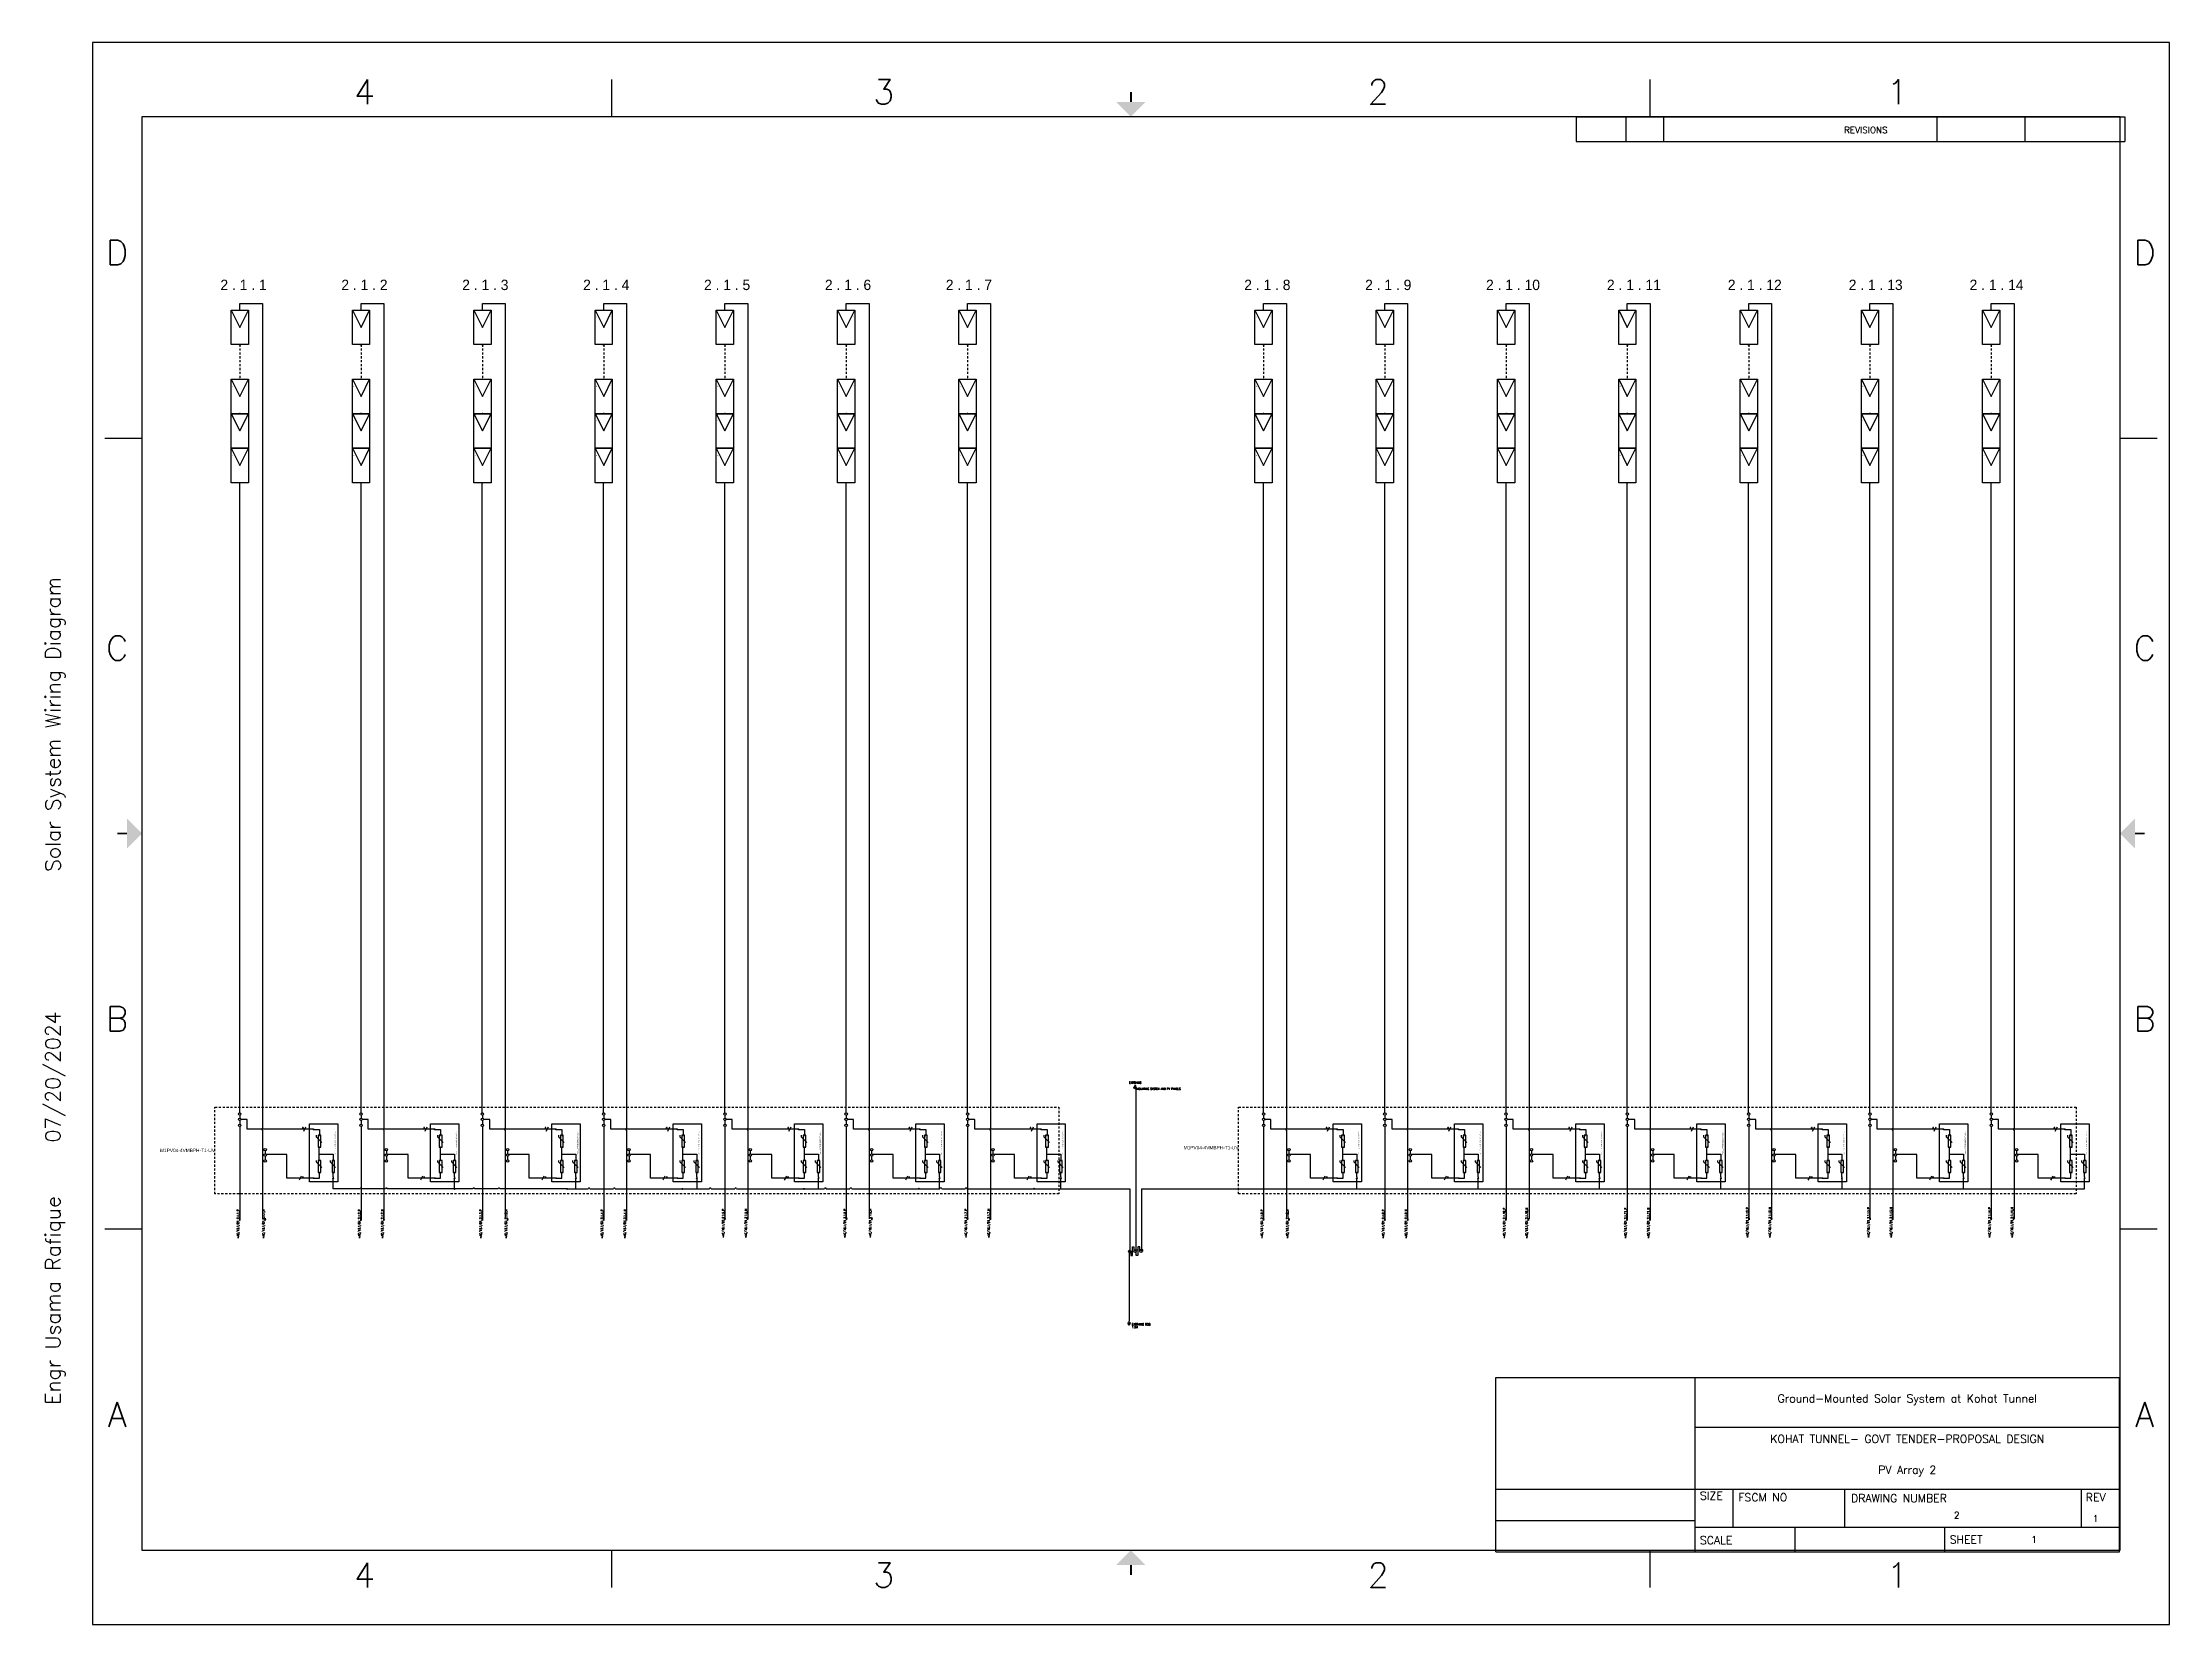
# Model space of a CAD drawing. Header units: inches. Extents: x 4 to 127, y -3 to 89.
import ezdxf
from ezdxf.enums import TextEntityAlignment as Align

# ---------------------------------------------------------------- set-up
doc = ezdxf.new("R2010")
doc.units = ezdxf.units.IN
doc.header["$MEASUREMENT"] = 0
doc.linetypes.add('HIDDEN2', pattern=[0.1875, 0.125, -0.0625])
for name, color, linetype in [('DESC', 1, 'Continuous'), ('GRN_10AWG', 3, 'Continuous'), ('GRN_5AWG', 3, 'Continuous'), ('GRY_20AWG', 9, 'Continuous'), ('LOCBOX', 92, 'HIDDEN2'), ('MISC', 2, 'Continuous'), ('RED_12AWG', 1, 'Continuous'), ('SYMS', 7, 'Continuous'), ('TAGS', 51, 'Continuous'), ('TB_LABELS', 1, 'Continuous'), ('Title Block', 7, 'Continuous'), ('Viewport', 7, 'Continuous'), ('WHT_12AWG', 7, 'Continuous'), ('WIREREF', 61, 'Continuous')]:
    doc.layers.add(name, color=color, linetype=linetype)
doc.styles.add('Roman', font='romans')
doc.styles.add('WD', font='romans.shx')
doc.styles.add('WD_IEC', font='isocp2.shx', dxfattribs={"width": 0.9, "height": 4})

# ---------------------------------------------------------------- blocks, each defined once
blk = doc.blocks.new('ANSI_border_C')
for p, q in [((20.5, 0.75), (20.5, 2.5)), ((14.25, 0.75), (20.5, 0.75))]:
    blk.add_line(p, q)
at = {"layer": 'Title Block'}
for p, q in [((0, 16), (0, 0)), ((21, 16), (0, 16)), ((21, 0), (21, 16)), ((5.25, 15.25), (5.25, 15.625)), ((15.75, 15.25), (15.75, 15.625)), ((0.5, 15.25), (0.5, 0.75)), ((20.5, 15.25), (0.5, 15.25)), ((15, 15.25), (15, 15)), ((20.5, 0.75), (20.5, 15.25)), ((15, 15), (20.5, 15)), ((0.125, 12), (0.5, 12)), ((20.5, 12), (20.875, 12)), ((0.125, 4), (0.5, 4)), ((20.5, 4), (20.875, 4)), ((0.5, 0.75), (20.5, 0.75)), ((5.25, 0.375), (5.25, 0.75)), ((15.75, 0.375), (15.75, 0.75)), ((0, 0), (21, 0))]:
    blk.add_line(p, q, dxfattribs=at)
at = {"layer": 'Title Block', "const_width": 0.02}
for points in [[(10.5, 15.5), (10.5, 15.4)], [(0.25, 8), (0.35, 8)], [(20.75, 8), (20.65, 8)], [(10.5, 0.5), (10.5, 0.6)]]:
    blk.add_lwpolyline(points, dxfattribs=at)
at = {"layer": 'Title Block'}
for points in [[(10.35, 15.4), (10.65, 15.4), (10.5, 15.25)], [(0.35, 7.85), (0.35, 8.15), (0.5, 8)], [(20.65, 7.85), (20.65, 8.15), (20.5, 8)], [(10.35, 0.6), (10.65, 0.6), (10.5, 0.75)]]:
    blk.add_solid(points, dxfattribs=at)
at = {"layer": 'Title Block', "style": 'Roman'}
for s, p in [('4', (2.75, 15.5)), ('3', (8, 15.5)), ('2', (13, 15.5)), ('1', (18.25, 15.5)), ('D', (0.25, 13.875)), ('D', (20.75, 13.875)), ('C', (0.25, 9.875)), ('C', (20.75, 9.875)), ('B', (0.25, 6.125)), ('B', (20.75, 6.125)), ('A', (0.25, 2.125)), ('A', (20.75, 2.125)), ('4', (2.75, 0.5)), ('3', (8, 0.5)), ('2', (13, 0.5)), ('1', (18.25, 0.5))]:
    blk.add_text(s, height=0.25, dxfattribs=at).set_placement(p, align=Align.MIDDLE_CENTER)
blk.add_text('REVISIONS', height=0.065, dxfattribs=at).set_placement((17.71, 15.083))
blk = doc.blocks.new('JIC_border_C')
at = {"xscale": 5.726708801404052, "yscale": 5.726708801404052, "zscale": 5.726708801404052}
blk.add_blockref('ANSI_border_C', (6.5, -3), dxfattribs=at)
blk = doc.blocks.new('JIC_REVblock_C')
blk.add_line((0, 0), (0, -0.25))
at = {"layer": 'Title Block'}
for p, q in [((-5.5, 0), (-5.5, -0.25)), ((-5.5, 0), (0, 0)), ((-5, -0.25), (-5, 0)), ((-4.62, -0.25), (-4.62, 0)), ((-1.88, -0.25), (-1.88, 0)), ((-1, -0.25), (-1, 0)), ((-5.5, -0.25), (0, -0.25))]:
    blk.add_line(p, q, dxfattribs=at)
at = {"style": 'WD'}
for tag, p in [('ZONE', (-5.391, -0.16)), ('REV', (-4.92, -0.16)), ('DESCRIPTION', (-3.618, -0.16)), ('DATE', (-1.552, -0.16)), ('APPROVED', (-0.759, -0.16))]:
    blk.add_attdef(tag, p, '', height=0.065, dxfattribs=at)
at = {"style": 'WD', "flags": 1}
blk.add_attdef('WD_TB', (-4.505, -0.154), '', height=0.03, dxfattribs=at)
blk = doc.blocks.new('HA1S4')
for points in [[(0, 0), (-0.03, 0), (0, -0.09), (0.03, 0), (0, 0)], [(0.02, -0.01), (-0.02, -0.01), (0, -0.06), (0.02, -0.01)]]:
    blk.add_lwpolyline(points)
at = {"style": 'WD', "flags": 1}
for tag, p in [('X2TERM01', (0, 0)), ('SIGCODE', (0.03, -0.08))]:
    blk.add_attdef(tag, p, '', height=0.01, dxfattribs=at)
at = {"style": 'WD', "width": 0.7}
for tag, p in [('DESC1', (0.09, 0.11)), ('XREF', (0.09, -0.06))]:
    blk.add_attdef(tag, p, '', height=0.125, dxfattribs=at)
at = {"style": 'WD', "width": 0.8, "flags": 8}
blk.add_attdef('WIRENO', text='', height=0.125, dxfattribs=at).set_placement((0, -0.26), align=Align.CENTER)
blk = doc.blocks.new('WDDOT')
for radius in [0.03, 0.0187, 0.00929]:
    blk.add_circle((0, 0), radius)
blk = doc.blocks.new('VT0_02')
blk.add_circle((0, 0), 0.0699)
at = {"style": 'WD', "flags": 1}
for tag, p in [('X4TERM01', (-0.07, 0)), ('X2TERM01', (0, 0.07)), ('X1TERM01', (0.07, 0)), ('X8TERM01', (0, -0.07))]:
    blk.add_attdef(tag, p, '', height=0.01, dxfattribs=at)
blk = doc.blocks.new('HA1S2')
for points in [[(0, 0), (-0.03, 0), (0, 0.09), (0.03, 0), (0, 0)], [(-0.02, 0.01), (0.02, 0.01), (0, 0.06), (-0.02, 0.01)]]:
    blk.add_lwpolyline(points)
at = {"style": 'WD', "width": 0.8, "flags": 8}
blk.add_attdef('WIRENO', text='', height=0.125, dxfattribs=at).set_placement((0, 0.15), align=Align.CENTER)
at = {"style": 'WD', "flags": 1}
for tag, p in [('X8TERM01', (0, 0)), ('SIGCODE', (0.03, 0.07))]:
    blk.add_attdef(tag, p, '', height=0.01, dxfattribs=at)
at = {"style": 'WD', "width": 0.7}
for tag, p in [('XREF', (0.08, -0.04)), ('DESC1', (0.08, -0.21))]:
    blk.add_attdef(tag, p, '', height=0.125, dxfattribs=at)
blk = doc.blocks.new('VGND2')
for p, q in [((0, -0.125), (0, 0)), ((0.09375, -0.125), (-0.09375, -0.125)), ((-0.0625, -0.171875), (0.0625, -0.171875)), ((-0.03125, -0.21875), (0.03125, -0.21875))]:
    blk.add_line(p, q)
at = {"style": 'WD', "flags": 1}
for tag in ['ASSYCODE', 'X2TERM01', 'CAT', 'FAMILY', 'MFG']:
    blk.add_attdef(tag, (0, 0), '', height=0.01, dxfattribs=at)
at = {"style": 'WD', "width": 0.8}
for tag, p in [('INST', (0.15625, 0.125)), ('LOC', (0.15625, -0.03125)), ('TAG1', (0.15625, -0.1875)), ('DESC1', (0.15625, -0.34375)), ('DESC2', (0.15625, -0.5))]:
    blk.add_attdef(tag, text='', height=0.125, dxfattribs=at).set_placement(p, align=Align.MIDDLE_LEFT)
blk = doc.blocks.new('HT0_01')
for p, q in [((-0.0625, 0.0625), (0.0625, 0.0625)), ((-0.0625, -0.0625), (-0.0625, 0.0625)), ((0.0625, 0.0625), (0.0625, -0.0625)), ((0.0625, -0.0625), (-0.0625, -0.0625))]:
    blk.add_line(p, q)
at = {"style": 'WD', "flags": 1}
for tag, p in [('X4TERM01', (-0.0625, 0)), ('X2TERM01', (0, 0.0625)), ('X1TERM01', (0.0625, 0)), ('X8TERM01', (0, -0.0625))]:
    blk.add_attdef(tag, p, '', height=0.01, dxfattribs=at)
blk = doc.blocks.new('PVM')
at = {"color": 5}
for p, q in [((2, 1), (1, 0.5)), ((1, 0.5), (2, 0))]:
    blk.add_line(p, q, dxfattribs=at)
blk.add_lwpolyline([(0, 1), (2, 1), (2, 0), (0, 0)], close=True, dxfattribs=at)
at = {"layer": 'SYMS', "color": 5, "xscale": 0.3699338068975089, "yscale": 0.3699338068975089, "zscale": 0.3699338068975089}
for p in [(0, 0.5), (2, 0.5)]:
    blk.add_blockref('HT0_01', p, dxfattribs=at)
at = {"color": 5, "char_height": 0.065, "attachment_point": 1}
for s, insert, rotation in [('+', (1.62, 0.88), 180), ('-', (1.57, 0.07), 90)]:
    blk.add_mtext_dynamic_manual_height_columns(s, width=0.0989, gutter_width=0.325, heights=[0], dxfattribs=dict(at, insert=insert, rotation=rotation))
blk = doc.blocks.new('HT0_02')
blk.add_circle((0, 0), 0.0699)
at = {"style": 'WD', "flags": 1}
for tag, p in [('X4TERM01', (-0.07, 0)), ('X2TERM01', (0, 0.07)), ('X1TERM01', (0.07, 0)), ('X8TERM01', (0, -0.07))]:
    blk.add_attdef(tag, p, '', height=0.01, dxfattribs=at)
blk = doc.blocks.new('HGND4')
for p, q in [((0, 0), (10, 0)), ((10, -4), (10, 4)), ((11, -2), (11, 2)), ((12, -1), (12, 1))]:
    blk.add_line(p, q)
blk.add_circle((10, 0), 5)
at = {"style": 'WD_IEC'}
for tag, p in [('TAG1', (2, 5)), ('INST', (2, 12)), ('LOC', (2, 8))]:
    blk.add_attdef(tag, text='', height=2.5, dxfattribs=at).set_placement(p, align=Align.RIGHT)
at = {"style": 'WD_IEC', "flags": 1}
blk.add_attdef('X4TERM01', (0, 0), '', height=0.32, dxfattribs=at)
blk = doc.blocks.new('VT0_05')
blk.add_lwpolyline([(0.1, -0.1), (0, 0.1), (-0.1, -0.1)], close=True)
at = {"style": 'WD', "flags": 1}
for tag, p in [('X2TERM01', (0, 0.1)), ('X1TERM01', (0, 0)), ('X4TERM01', (0, 0)), ('X8TERM01', (0, -0.1))]:
    blk.add_attdef(tag, p, '', height=0.01, dxfattribs=at)
blk = doc.blocks.new('Lightening Surge Arrestor')
at = {"color": 5}
for p, q in [((0.5, 2.92), (0.5, 2.83)), ((0.5, 2.83), (0.83, 2.5)), ((0.5, 1.46), (0.5, 1.37)), ((0.5, 1.37), (0.83, 1.04)), ((1.31, 1.46), (1.31, 1.37)), ((1.31, 1.37), (1.63, 1.04))]:
    blk.add_line(p, q, dxfattribs=at)
for points in [[(0.11, 3.57), (1.75, 3.57), (1.75, 0.22), (0.11, 0.22)], [(0.77, 2.92), (0.61, 2.92), (0.61, 2.23), (0.77, 2.23)], [(0.77, 1.46), (0.61, 1.46), (0.61, 0.76), (0.77, 0.76)], [(1.57, 1.46), (1.42, 1.46), (1.42, 0.76), (1.57, 0.76)]]:
    blk.add_lwpolyline(points, close=True, dxfattribs=at)
at = {"layer": 'GRY_20AWG'}
blk.add_line((1.49, 0.5), (1.49, 0.47), dxfattribs=at)
at = {"layer": 'RED_12AWG'}
for p, q in [((0.38, 3.25), (0.69, 3.25)), ((0.69, 2.92), (0.68, 2.92)), ((0.69, 3.25), (0.69, 2.93)), ((0.68, 1.46), (0.68, 2.23)), ((0.68, 1.83), (1.49, 1.83)), ((0.69, 1.46), (0.68, 1.46)), ((1.49, 1.83), (1.49, 1.47)), ((0.38, 0.43), (0.69, 0.43)), ((0.69, 0.43), (0.69, 0.77)), ((1.49, 0.5), (1.49, 0.76))]:
    blk.add_line(p, q, dxfattribs=at)
at = {"layer": 'SYMS'}
for name, p, xscale, yscale, zscale in [('HT0_02', (0.36, 3.25), 0.3314421991292846, 0.3314421991292846, 0.3314421991292846), ('VT0_05', (0.69, 2.92), 0.1052161047490845, 0.1052161047490845, 0.1052161047490845), ('VT0_05', (0.69, 1.46), 0.1052161047490845, 0.1052161047490845, 0.1052161047490845), ('HT0_02', (0.69, 1.46), 0.01504368401050088, 0.01504368401050088, 0.01504368401050088), ('VT0_05', (1.49, 1.46), 0.1052161047490845, 0.1052161047490845, 0.1052161047490845), ('HT0_02', (0.36, 0.43), 0.3314421991292846, 0.3314421991292846, 0.3314421991292846)]:
    blk.add_blockref(name, p, dxfattribs=dict(at, xscale=xscale, yscale=yscale, zscale=zscale))
at = {"layer": 'SYMS', "xscale": -0.1052161047490845, "yscale": 0.1052161047490845, "zscale": 0.1052161047490845, "rotation": 180}
for p in [(0.69, 2.23), (0.69, 0.77), (1.49, 0.77)]:
    blk.add_blockref('VT0_05', p, dxfattribs=at)
at = {"layer": 'SYMS'}
ref = blk.add_blockref('HGND4', (1.49, 0.47), dxfattribs=dict(at, xscale=0.005, yscale=0.005, zscale=0.005, rotation=270))
ref.add_attrib('TAG1', 'PE', dxfattribs={"layer": 'TAGS', "height": 0.0125, "rotation": 270, "style": 'WD_IEC'}).set_placement((1.51, 0.46), align=Align.RIGHT)
at = {"color": 5, "insert": (1.57, 1.8), "char_height": 0.065, "attachment_point": 1, "rotation": 90}
blk.add_mtext_dynamic_manual_height_columns('VAL-1.15-T1/T2-1000DC-PV/2+V', width=1.8749, gutter_width=0.325, heights=[0], dxfattribs=at)
for tag, p in [('+', (0.45, 3.31)), ('-', (0.46, 0.49))]:
    blk.add_attdef(tag, p, '', height=0.065)
at = {"color": 5}
blk.add_attdef('VAL-1.15-T1/T2-1000DC-PV/2+V', (1.65, 1.8), '', height=0.065, rotation=90, dxfattribs=at)
blk = doc.blocks.new('HW01')
for p, q in [((0.06, 0.12), (-0.06, -0.12)), ((0.03, 0), (-0.03, 0))]:
    blk.add_line(p, q)
at = {"style": 'WD', "width": 0.8}
blk.add_attdef('TAG1', text='', height=0.125, dxfattribs=at).set_placement((-0.03, 0.03), align=Align.RIGHT)
at = {"style": 'WD', "width": 0.7, "flags": 1}
for tag, p in [('INST', (0, 0.36)), ('LOC', (0, 0.19)), ('DESC1', (0, -0.46)), ('DESC2', (0, -0.61)), ('XREF', (0, -0.3))]:
    blk.add_attdef(tag, text='', height=0.125, dxfattribs=at).set_placement(p, align=Align.CENTER)
at = {"style": 'WD', "flags": 1}
for tag, p in [('X4TERM01', (-0.03, 0)), ('X1TERM01', (0.03, 0))]:
    blk.add_attdef(tag, p, '', height=0.0125, dxfattribs=at)
at = {"linetype": 'Continuous', "style": 'WD', "flags": 9}
blk.add_attdef('ASSYCODE', text='', height=0.01, dxfattribs=at).set_placement((0.03, 0.04), align=Align.CENTER)
at = {"style": 'WD'}
for tag, p in [('X2LINK', (0, 0.12)), ('X8LINK', (0, -0.12))]:
    blk.add_attdef(tag, p, '', height=0.01, dxfattribs=at)
at = {"style": 'WD', "flags": 9}
blk.add_attdef('FAMILY', text='', height=0.01, dxfattribs=at).set_placement((0.02, 0.12), align=Align.CENTER)
at = {"style": 'WD', "width": 0.8}
blk.add_attdef('RATING1', (0.09, 0.03), '', height=0.125, dxfattribs=at)
at = {"style": 'WD', "width": 0.8, "flags": 1}
blk.add_attdef('MFG', text='', height=0.0938, dxfattribs=at).set_placement((-0.12, -0.03), align=Align.TOP_RIGHT)
blk.add_attdef('CAT', text='', height=0.0938, dxfattribs=at).set_placement((0.03, -0.03), align=Align.TOP_LEFT)
blk = doc.blocks.new('JIC_tblock_desc_C')
for p, q in [((0, 0), (0, 1.75)), ((-6.25, 0), (0, 0))]:
    blk.add_line(p, q)
at = {"layer": 'Title Block'}
for p, q in [((-6.25, 0), (-6.25, 1.75)), ((-6.25, 1.75), (0, 1.75)), ((-4.25, 0), (-4.25, 1.75)), ((-4.25, 1.25), (0, 1.25)), ((-6.25, 0.63), (0, 0.63)), ((-3.87, 0.25), (-3.87, 0.63)), ((-2.75, 0.25), (-2.75, 0.63)), ((-0.38, 0.25), (-0.38, 0.63)), ((-6.25, 0.315), (-4.25, 0.315)), ((-4.25, 0.25), (0, 0.25)), ((-3.25, 0), (-3.25, 0.25)), ((-1.75, 0), (-1.75, 0.25))]:
    blk.add_line(p, q, dxfattribs=at)
at = {"color": 0, "style": 'Roman', "flags": 8}
for tag, p in [('FNAME', (-20.636, 6.819)), ('REVDATE', (-20.636, 4.106)), ('USER', (-20.636, 1.477))]:
    blk.add_attdef(tag, p, '', height=0.15, rotation=90, dxfattribs=at)
at = {"style": 'WD'}
for tag, p in [('PROJDESC', (-2.125, 1.5)), ('TITLE1', (-2.125, 1.095)), ('TITLE2', (-2.125, 0.785))]:
    blk.add_attdef(tag, text='', height=0.08, dxfattribs=at).set_placement(p, align=Align.CENTER)
at = {"style": 'WD', "flags": 1}
blk.add_attdef('WD_TB', (-5.57, 0.177), '', height=0.086, dxfattribs=at)
at = {"style": 'WD'}
for tag, p in [('SIZE', (-4.162, 0.32)), ('FSCM_NO', (-3.4, 0.337)), ('DWG_NO', (-1.659, 0.337)), ('REV', (-0.265, 0.303)), ('SCALE', (-3.634, 0.069)), ('SHEET', (-0.883, 0.092))]:
    blk.add_attdef(tag, p, '', height=0.065, dxfattribs=at)
at = {"layer": 'TB_LABELS', "style": 'WD'}
for s, p in [('SIZE', (-4.204, 0.604)), ('FSCM NO', (-3.819, 0.588)), ('DRAWING NUMBER', (-2.689, 0.579)), ('REV', (-0.336, 0.588)), ('SCALE', (-4.204, 0.158)), ('SHEET', (-1.701, 0.164))]:
    blk.add_text(s, height=0.08, dxfattribs=at).set_placement(p, align=Align.TOP_LEFT)

msp = doc.modelspace()

# ---------------------------------------------------------------- linework, layer by layer
at = {"color": 1, "linetype": 'HIDDEN2'}
for p, q in [((15.03, 71.13), (15.03, 69.13)), ((22.05, 71.13), (22.05, 69.13)), ((29.08, 71.13), (29.08, 69.13)), ((36.1, 71.13), (36.1, 69.13)), ((43.12, 71.13), (43.12, 69.13)), ((50.14, 71.13), (50.14, 69.13)), ((57.17, 71.13), (57.17, 69.13)), ((74.31, 71.13), (74.31, 69.13)), ((81.33, 71.13), (81.33, 69.13)), ((88.35, 71.13), (88.35, 69.13)), ((95.37, 71.13), (95.37, 69.13)), ((102.4, 71.13), (102.4, 69.13)), ((109.42, 71.13), (109.42, 69.13)), ((116.44, 71.13), (116.44, 69.13))]:
    msp.add_line(p, q, dxfattribs=at)
at = {"layer": 'GRN_10AWG', "color": 3}
for p, q in [((66.93, 18.69), (66.93, 28.1)), ((61.02, 22.24), (66.56, 22.24)), ((66.56, 22.24), (66.56, 18.62)), ((67.25, 22.23), (67.25, 18.69)), ((67.25, 22.23), (121.85, 22.23)), ((66.52, 18.62), (66.52, 14.57)), ((66.56, 18.55), (66.52, 18.55)), ((66.63, 18.62), (66.63, 18.37)), ((66.71, 18.37), (66.71, 18.87)), ((66.71, 18.87), (66.79, 18.87)), ((66.79, 18.87), (66.79, 18.62)), ((66.86, 18.69), (66.93, 18.69)), ((66.93, 18.37), (66.93, 18.62)), ((67.14, 18.87), (67.03, 18.87)), ((67.03, 18.87), (67.03, 18.37)), ((67.21, 18.69), (67.11, 18.69)), ((67.14, 18.62), (67.14, 18.87)), ((67.31, 18.69), (67.21, 18.69)), ((67.31, 18.62), (67.31, 18.69)), ((66.63, 18.37), (66.71, 18.37)), ((67.03, 18.37), (66.93, 18.37))]:
    msp.add_line(p, q, dxfattribs=at)
at = {"layer": 'GRN_5AWG', "color": 3}
for p, q in [((79.71, 22.23), (79.71, 22.83)), ((86.74, 22.23), (86.74, 22.83)), ((93.76, 22.23), (93.76, 22.83)), ((100.78, 22.23), (100.78, 22.83)), ((107.81, 22.23), (107.81, 22.83)), ((114.83, 22.23), (114.83, 22.83))]:
    msp.add_line(p, q, dxfattribs=at)
at = {"layer": 'GRY_20AWG', "color": 1}
for p, q in [((15.03, 73.15), (15.03, 73.52)), ((15.03, 73.52), (16.35, 73.52)), ((22.05, 73.15), (22.05, 73.52)), ((22.05, 73.52), (23.38, 73.52)), ((29.08, 73.15), (29.08, 73.52)), ((29.08, 73.52), (30.4, 73.52)), ((36.1, 73.15), (36.1, 73.52)), ((36.1, 73.52), (37.42, 73.52)), ((43.12, 73.15), (43.12, 73.52)), ((43.12, 73.52), (44.45, 73.52)), ((50.14, 73.15), (50.14, 73.52)), ((50.14, 73.52), (51.47, 73.52)), ((57.17, 73.15), (57.17, 73.52)), ((57.17, 73.52), (58.49, 73.52)), ((74.31, 73.15), (74.31, 73.52)), ((74.31, 73.52), (75.63, 73.52)), ((81.33, 73.15), (81.33, 73.52)), ((81.33, 73.52), (82.65, 73.52)), ((88.35, 73.15), (88.35, 73.52)), ((88.35, 73.52), (89.68, 73.52)), ((95.37, 73.15), (95.37, 73.52)), ((95.37, 73.52), (96.7, 73.52)), ((102.4, 73.15), (102.4, 73.52)), ((102.4, 73.52), (103.72, 73.52)), ((109.42, 73.15), (109.42, 73.52)), ((109.42, 73.52), (110.74, 73.52)), ((116.44, 73.15), (116.44, 73.52)), ((116.44, 73.52), (117.77, 73.52)), ((15.01, 63.11), (15.01, 26.63)), ((22.03, 63.11), (22.03, 26.63)), ((29.05, 63.11), (29.05, 26.63)), ((36.07, 63.11), (36.07, 26.63)), ((43.1, 63.11), (43.1, 26.63)), ((50.12, 63.11), (50.12, 26.63)), ((57.14, 63.11), (57.14, 26.63)), ((74.28, 63.11), (74.28, 26.63)), ((81.31, 63.11), (81.31, 26.63)), ((88.33, 63.11), (88.33, 26.63)), ((95.35, 63.11), (95.35, 26.63)), ((102.37, 63.11), (102.37, 26.63)), ((109.4, 63.11), (109.4, 26.63)), ((116.42, 63.11), (116.42, 26.63)), ((66.88, 28.08), (66.88, 28.17)), ((66.91, 28.08), (66.88, 28.08)), ((15.03, 26.49), (15.03, 26.32)), ((15.03, 26.18), (15.03, 25.98)), ((15.45, 26.24), (15.1, 26.24)), ((15.45, 25.68), (15.45, 26.24)), ((22.05, 26.49), (22.05, 26.32)), ((22.05, 26.18), (22.05, 25.98)), ((22.47, 26.24), (22.12, 26.24)), ((22.47, 25.68), (22.47, 26.24)), ((29.08, 26.49), (29.08, 26.32)), ((29.08, 26.18), (29.08, 25.98)), ((29.5, 26.24), (29.15, 26.24)), ((29.5, 25.68), (29.5, 26.24)), ((36.1, 26.49), (36.1, 26.32)), ((36.1, 26.18), (36.1, 25.98)), ((36.52, 26.24), (36.17, 26.24)), ((36.52, 25.68), (36.52, 26.24)), ((43.12, 26.49), (43.12, 26.32)), ((43.12, 26.18), (43.12, 25.98)), ((43.54, 26.24), (43.19, 26.24)), ((43.54, 25.68), (43.54, 26.24)), ((50.14, 26.49), (50.14, 26.32)), ((50.14, 26.18), (50.14, 25.98)), ((50.56, 26.24), (50.21, 26.24)), ((50.56, 25.68), (50.56, 26.24)), ((57.17, 26.49), (57.17, 26.32)), ((57.17, 26.18), (57.17, 25.98)), ((57.59, 26.24), (57.24, 26.24)), ((57.59, 25.68), (57.59, 26.24)), ((74.31, 26.49), (74.31, 26.32)), ((74.31, 26.18), (74.31, 25.98)), ((74.73, 26.24), (74.38, 26.24)), ((74.73, 25.68), (74.73, 26.24)), ((81.33, 26.49), (81.33, 26.32)), ((81.33, 26.18), (81.33, 25.98)), ((81.75, 26.24), (81.4, 26.24)), ((81.75, 25.68), (81.75, 26.24)), ((88.35, 26.49), (88.35, 26.32)), ((88.35, 26.18), (88.35, 25.98)), ((88.77, 26.24), (88.42, 26.24)), ((88.77, 25.68), (88.77, 26.24)), ((95.37, 26.49), (95.37, 26.32)), ((95.37, 26.18), (95.37, 25.98)), ((95.8, 26.24), (95.44, 26.24)), ((95.8, 25.68), (95.8, 26.24)), ((102.4, 26.49), (102.4, 26.32)), ((102.4, 26.18), (102.4, 25.98)), ((102.82, 26.24), (102.47, 26.24)), ((102.82, 25.68), (102.82, 26.24)), ((109.42, 26.49), (109.42, 26.32)), ((109.42, 26.18), (109.42, 25.98)), ((109.84, 26.24), (109.49, 26.24)), ((109.84, 25.68), (109.84, 26.24)), ((116.44, 26.49), (116.44, 26.32)), ((116.44, 26.18), (116.44, 25.98)), ((116.86, 26.24), (116.51, 26.24)), ((116.86, 25.68), (116.86, 26.24)), ((15.03, 25.84), (15.03, 20.49)), ((18.75, 25.68), (15.45, 25.68)), ((19.3, 25.68), (18.81, 25.68)), ((22.05, 25.84), (22.05, 20.49)), ((25.77, 25.68), (22.47, 25.68)), ((26.33, 25.68), (25.83, 25.68)), ((29.08, 25.84), (29.08, 20.49)), ((32.79, 25.68), (29.5, 25.68)), ((33.35, 25.68), (32.85, 25.68)), ((36.1, 25.84), (36.1, 20.49)), ((39.81, 25.68), (36.52, 25.68)), ((40.37, 25.68), (39.88, 25.68)), ((43.12, 25.84), (43.12, 20.49)), ((46.84, 25.68), (43.54, 25.68)), ((47.4, 25.68), (46.9, 25.68)), ((50.14, 25.84), (50.14, 20.49)), ((53.86, 25.68), (50.56, 25.68)), ((54.42, 25.68), (53.92, 25.68)), ((57.17, 25.84), (57.17, 20.49)), ((60.88, 25.68), (57.59, 25.68)), ((61.44, 25.68), (60.94, 25.68)), ((74.31, 25.84), (74.31, 20.49)), ((78.02, 25.68), (74.73, 25.68)), ((78.58, 25.68), (78.08, 25.68)), ((81.33, 25.84), (81.33, 20.49)), ((85.05, 25.68), (81.75, 25.68)), ((85.6, 25.68), (85.11, 25.68)), ((88.35, 25.84), (88.35, 20.49)), ((92.07, 25.68), (88.77, 25.68)), ((92.63, 25.68), (92.13, 25.68)), ((95.37, 25.84), (95.37, 20.49)), ((99.09, 25.68), (95.8, 25.68)), ((99.65, 25.68), (99.15, 25.68)), ((102.4, 25.84), (102.4, 20.49)), ((106.11, 25.68), (102.82, 25.68)), ((106.67, 25.68), (106.18, 25.68)), ((109.42, 25.84), (109.42, 20.49)), ((113.14, 25.68), (109.84, 25.68)), ((113.69, 25.68), (113.2, 25.68)), ((116.44, 25.84), (116.44, 20.49)), ((120.16, 25.68), (116.86, 25.68)), ((120.72, 25.68), (120.22, 25.68)), ((16.5, 24.43), (16.5, 24.26)), ((16.5, 24.12), (16.5, 23.92)), ((17.75, 24.22), (16.57, 24.22)), ((17.75, 22.85), (17.75, 24.22)), ((23.52, 24.43), (23.52, 24.26)), ((23.52, 24.12), (23.52, 23.92)), ((24.77, 24.22), (23.59, 24.22)), ((24.77, 22.85), (24.77, 24.22)), ((30.54, 24.43), (30.54, 24.26)), ((30.54, 24.12), (30.54, 23.92)), ((31.79, 24.22), (30.61, 24.22)), ((31.79, 22.85), (31.79, 24.22)), ((37.57, 24.43), (37.57, 24.26)), ((37.57, 24.12), (37.57, 23.92)), ((38.82, 24.22), (37.64, 24.22)), ((38.82, 22.85), (38.82, 24.22)), ((44.59, 24.43), (44.59, 24.26)), ((44.59, 24.12), (44.59, 23.92)), ((45.84, 24.22), (44.66, 24.22)), ((45.84, 22.85), (45.84, 24.22)), ((51.61, 24.43), (51.61, 24.26)), ((51.61, 24.12), (51.61, 23.92)), ((52.86, 24.22), (51.68, 24.22)), ((52.86, 22.85), (52.86, 24.22)), ((58.64, 24.43), (58.64, 24.26)), ((58.64, 24.12), (58.64, 23.92)), ((59.88, 24.22), (58.71, 24.22)), ((59.88, 22.85), (59.88, 24.22)), ((75.78, 24.43), (75.78, 24.26)), ((75.78, 24.12), (75.78, 23.92)), ((77.02, 24.22), (75.85, 24.22)), ((77.02, 22.85), (77.02, 24.22)), ((82.8, 24.43), (82.8, 24.26)), ((82.8, 24.12), (82.8, 23.92)), ((84.05, 24.22), (82.87, 24.22)), ((84.05, 22.85), (84.05, 24.22)), ((89.82, 24.43), (89.82, 24.26)), ((89.82, 24.12), (89.82, 23.92)), ((91.07, 24.22), (89.89, 24.22)), ((91.07, 22.85), (91.07, 24.22)), ((96.84, 24.43), (96.84, 24.26)), ((96.84, 24.12), (96.84, 23.92)), ((98.09, 24.22), (96.91, 24.22)), ((98.09, 22.85), (98.09, 24.22)), ((103.87, 24.43), (103.87, 24.26)), ((103.87, 24.12), (103.87, 23.92)), ((105.12, 24.22), (103.94, 24.22)), ((105.12, 22.85), (105.12, 24.22)), ((110.89, 24.43), (110.89, 24.26)), ((110.89, 24.12), (110.89, 23.92)), ((112.14, 24.22), (110.96, 24.22)), ((112.14, 22.85), (112.14, 24.22)), ((117.91, 24.43), (117.91, 24.26)), ((117.91, 24.12), (117.91, 23.92)), ((119.16, 24.22), (117.98, 24.22)), ((119.16, 22.85), (119.16, 24.22)), ((18.49, 22.85), (17.75, 22.85)), ((19.3, 22.85), (18.56, 22.85)), ((25.52, 22.85), (24.77, 22.85)), ((26.33, 22.85), (25.58, 22.85)), ((32.54, 22.85), (31.79, 22.85)), ((33.35, 22.85), (32.6, 22.85)), ((39.56, 22.85), (38.82, 22.85)), ((40.37, 22.85), (39.63, 22.85)), ((46.59, 22.85), (45.84, 22.85)), ((47.4, 22.85), (46.65, 22.85)), ((53.61, 22.85), (52.86, 22.85)), ((54.42, 22.85), (53.67, 22.85)), ((60.63, 22.85), (59.88, 22.85)), ((61.44, 22.85), (60.69, 22.85)), ((77.77, 22.85), (77.02, 22.85)), ((78.58, 22.85), (77.83, 22.85)), ((84.79, 22.85), (84.05, 22.85)), ((85.6, 22.85), (84.86, 22.85)), ((91.82, 22.85), (91.07, 22.85)), ((92.63, 22.85), (91.88, 22.85)), ((98.84, 22.85), (98.09, 22.85)), ((99.65, 22.85), (98.9, 22.85)), ((105.86, 22.85), (105.12, 22.85)), ((106.67, 22.85), (105.93, 22.85)), ((112.89, 22.85), (112.14, 22.85)), ((113.69, 22.85), (112.95, 22.85)), ((119.91, 22.85), (119.16, 22.85)), ((120.72, 22.85), (119.97, 22.85))]:
    msp.add_line(p, q, dxfattribs=at)
at = {"layer": 'GRY_20AWG', "color": 3}
for p, q in [((33.98, 22.23), (35.2, 22.23)), ((35.3, 22.23), (36.67, 22.23)), ((36.77, 22.23), (42.22, 22.23)), ((42.32, 22.23), (43.69, 22.23)), ((43.79, 22.23), (48.89, 22.23)), ((48.99, 22.23), (50.36, 22.23))]:
    msp.add_line(p, q, dxfattribs=at)
for centre in [(35.25, 22.23), (36.72, 22.23), (42.27, 22.23), (43.74, 22.23), (48.94, 22.23), (50.41, 22.23)]:
    msp.add_arc(centre, 0.05, 0, 180, dxfattribs=at)
at = {"layer": 'LOCBOX', "color": 6}
for points in [[(13.59, 26.97), (62.46, 26.97), (62.46, 21.94), (13.59, 21.94)], [(72.86, 26.97), (121.35, 26.97), (121.35, 21.94), (72.86, 21.94)]]:
    msp.add_lwpolyline(points, close=True, dxfattribs=at)
at = {"layer": 'WHT_12AWG', "color": 1}
for p, q in [((16.35, 73.52), (16.35, 25.73)), ((23.38, 73.52), (23.38, 25.73)), ((30.4, 73.52), (30.4, 25.73)), ((37.42, 73.52), (37.42, 25.73)), ((44.45, 73.52), (44.45, 25.73)), ((51.47, 73.52), (51.47, 25.73)), ((58.49, 73.52), (58.49, 25.73)), ((75.63, 73.52), (75.63, 25.73)), ((82.65, 73.52), (82.65, 25.73)), ((89.68, 73.52), (89.68, 25.73)), ((96.7, 73.52), (96.7, 25.73)), ((103.72, 73.52), (103.72, 25.73)), ((110.74, 73.52), (110.74, 25.73)), ((117.77, 73.52), (117.77, 25.73)), ((16.35, 25.63), (16.35, 20.49)), ((23.38, 25.63), (23.38, 20.49)), ((30.4, 25.63), (30.4, 20.49)), ((37.42, 25.63), (37.42, 20.49)), ((44.45, 25.63), (44.45, 20.49)), ((51.47, 25.63), (51.47, 20.49)), ((58.49, 25.63), (58.49, 20.49)), ((75.63, 25.63), (75.63, 20.49)), ((82.65, 25.63), (82.65, 20.49)), ((89.68, 25.63), (89.68, 20.49)), ((96.7, 25.63), (96.7, 20.49)), ((103.72, 25.63), (103.72, 20.49)), ((110.74, 25.63), (110.74, 20.49)), ((117.77, 25.63), (117.77, 20.49)), ((62.57, 22.23), (62.57, 22.83)), ((16.35, 20.49), (16.5, 20.49))]:
    msp.add_line(p, q, dxfattribs=at)
at = {"layer": 'WHT_12AWG', "color": 3}
for p, q in [((20.44, 22.23), (20.44, 22.83)), ((22, 22.23), (20.44, 22.23)), ((23.47, 22.23), (22.1, 22.23)), ((27.46, 22.23), (23.57, 22.23)), ((27.46, 22.23), (27.46, 22.83)), ((28.53, 22.23), (27.46, 22.23)), ((29.99, 22.23), (28.63, 22.23)), ((33.98, 22.23), (30.09, 22.23)), ((34.48, 22.23), (34.48, 22.83)), ((41.51, 22.23), (41.51, 22.83)), ((48.53, 22.23), (48.53, 22.83)), ((50.46, 22.24), (54.35, 22.24)), ((54.35, 22.24), (55.57, 22.24)), ((55.55, 22.23), (55.55, 22.83)), ((55.67, 22.24), (57.03, 22.24)), ((57.13, 22.24), (61.02, 22.24))]:
    msp.add_line(p, q, dxfattribs=at)
at = {"layer": 'WHT_12AWG'}
msp.add_line((121.85, 22.23), (121.85, 22.83), dxfattribs=at)
for centre in [(16.35, 25.68), (23.38, 25.68), (30.4, 25.68), (37.42, 25.68), (44.45, 25.68), (51.47, 25.68), (58.49, 25.68), (75.63, 25.68), (82.65, 25.68), (89.68, 25.68), (96.7, 25.68), (103.72, 25.68), (110.74, 25.68), (117.77, 25.68)]:
    msp.add_arc(centre, 0.05, 90, 270, dxfattribs=at)
at = {"layer": 'WHT_12AWG', "color": 3}
for centre in [(22.05, 22.23), (23.52, 22.23), (28.58, 22.23), (30.04, 22.23), (55.62, 22.24), (57.08, 22.24)]:
    msp.add_arc(centre, 0.05, 0, 180, dxfattribs=at)

# ---------------------------------------------------------------- block references
at = {"xscale": 5.777177524552554, "yscale": 5.777177524552554, "zscale": 5.777177524552554}
msp.add_blockref('JIC_REVblock_C', (124.18, 84.33), dxfattribs=at)
ref = msp.add_blockref('JIC_tblock_desc_C', (123.86, 1.2), dxfattribs=dict(xscale=5.777177524552554, yscale=5.777177524552554, zscale=5.777177524552554))
ref.add_attrib('SHEET', '1', (118.76, 1.73), dxfattribs={"height": 0.376, "style": 'WD'})
ref.add_attrib('REV', '1', (122.33, 2.95), dxfattribs={"height": 0.376, "style": 'WD'})
ref.add_attrib('DWG_NO', '2', (114.28, 3.14), dxfattribs={"height": 0.376, "style": 'WD'})
ref.add_attrib('TITLE2', 'PV Array 2', dxfattribs={"height": 0.462, "style": 'WD'}).set_placement((111.58, 5.73), align=Align.CENTER)
ref.add_attrib('TITLE1', 'KOHAT TUNNEL- GOVT TENDER-PROPOSAL DESIGN', dxfattribs={"height": 0.4622, "style": 'WD'}).set_placement((111.58, 7.52), align=Align.CENTER)
ref.add_attrib('PROJDESC', 'Ground-Mounted Solar System at Kohat Tunnel', dxfattribs={"height": 0.4622, "style": 'WD'}).set_placement((111.58, 9.86), align=Align.CENTER)
ref.add_attrib('USER', 'Engr Usama Rafique', (4.64, 9.73), dxfattribs={"color": 0, "height": 0.8666, "rotation": 90, "style": 'Roman', "flags": 8})
ref.add_attrib('REVDATE', '07/20/2024', (4.64, 24.92), dxfattribs={"color": 0, "height": 0.867, "rotation": 90, "style": 'Roman', "flags": 8})
ref.add_attrib('FNAME', 'Solar System Wiring Diagram', (4.64, 40.59), dxfattribs={"color": 0, "height": 0.8666, "rotation": 90, "style": 'Roman', "flags": 8})
for p in [(18.95, 22.42), (25.97, 22.42), (32.99, 22.42), (40.01, 22.42), (47.04, 22.42), (54.06, 22.42), (61.08, 22.42), (78.22, 22.42), (85.25, 22.42), (92.27, 22.42), (99.29, 22.42), (106.31, 22.42), (113.34, 22.42), (120.36, 22.42)]:
    msp.add_blockref('Lightening Surge Arrestor', p)
at = {"layer": 'GRN_10AWG', "color": 7, "rotation": 90}
for p in [(66.56, 18.62), (66.86, 18.62), (67.21, 18.62)]:
    msp.add_blockref('VT0_02', p, dxfattribs=at)
at = {"layer": 'GRN_10AWG', "color": 7}
for p in [(66.56, 18.55), (66.93, 18.69), (67.25, 18.69)]:
    msp.add_blockref('WDDOT', p, dxfattribs=at)
at = {"layer": 'SYMS', "rotation": 90}
for name, p in [('PVM', (15.53, 71.13)), ('PVM', (22.55, 71.13)), ('PVM', (29.58, 71.13)), ('PVM', (36.6, 71.13)), ('PVM', (43.62, 71.13)), ('PVM', (50.64, 71.13)), ('PVM', (57.67, 71.13)), ('PVM', (74.81, 71.13)), ('PVM', (81.83, 71.13)), ('PVM', (88.85, 71.13)), ('PVM', (95.87, 71.13)), ('PVM', (102.9, 71.13)), ('PVM', (109.92, 71.13)), ('PVM', (116.94, 71.13)), ('PVM', (15.53, 67.13)), ('PVM', (22.55, 67.13)), ('PVM', (29.58, 67.13)), ('PVM', (36.6, 67.13)), ('PVM', (43.62, 67.13)), ('PVM', (50.64, 67.13)), ('PVM', (57.67, 67.13)), ('PVM', (74.81, 67.13)), ('PVM', (81.83, 67.13)), ('PVM', (88.85, 67.13)), ('PVM', (95.87, 67.13)), ('PVM', (102.9, 67.13)), ('PVM', (109.92, 67.13)), ('PVM', (116.94, 67.13)), ('PVM', (15.53, 65.13)), ('PVM', (22.55, 65.13)), ('PVM', (29.58, 65.13)), ('PVM', (36.6, 65.13)), ('PVM', (43.62, 65.13)), ('PVM', (50.64, 65.13)), ('PVM', (57.67, 65.13)), ('PVM', (74.81, 65.13)), ('PVM', (81.83, 65.13)), ('PVM', (88.85, 65.13)), ('PVM', (95.87, 65.13)), ('PVM', (102.9, 65.13)), ('PVM', (109.92, 65.13)), ('PVM', (116.94, 65.13)), ('PVM', (15.53, 63.13)), ('PVM', (22.55, 63.13)), ('PVM', (29.58, 63.13)), ('PVM', (36.6, 63.13)), ('PVM', (43.62, 63.13)), ('PVM', (50.64, 63.13)), ('PVM', (57.67, 63.13)), ('PVM', (74.81, 63.13)), ('PVM', (81.83, 63.13)), ('PVM', (88.85, 63.13)), ('PVM', (95.87, 63.13)), ('PVM', (102.9, 63.13)), ('PVM', (109.92, 63.13)), ('PVM', (116.94, 63.13)), ('VT0_02', (66.86, 28.1))]:
    msp.add_blockref(name, p, dxfattribs=at)
at = {"layer": 'SYMS'}
ref = msp.add_blockref('HA1S2', (66.88, 28.17), dxfattribs=at)
ref.add_attrib('DESC1', 'MOUNTING SYSTEM AND PV PANELS', (66.96, 27.96), dxfattribs={"layer": 'DESC', "height": 0.125, "style": 'WD', "width": 0.7})
ref.add_attrib('WIRENO', 'EARTHING', dxfattribs={"layer": 'WIREREF', "height": 0.125, "style": 'WD', "width": 0.8, "flags": 8}).set_placement((66.88, 28.32), align=Align.CENTER)
for name, p in [('VT0_02', (15.03, 26.56)), ('VT0_02', (15.03, 26.25)), ('VT0_02', (15.03, 25.91)), ('VT0_02', (22.05, 26.56)), ('VT0_02', (22.05, 26.25)), ('VT0_02', (22.05, 25.91)), ('VT0_02', (29.08, 26.56)), ('VT0_02', (29.08, 26.25)), ('VT0_02', (29.08, 25.91)), ('VT0_02', (36.1, 26.56)), ('VT0_02', (36.1, 26.25)), ('VT0_02', (36.1, 25.91)), ('VT0_02', (43.12, 26.56)), ('VT0_02', (43.12, 26.25)), ('VT0_02', (43.12, 25.91)), ('VT0_02', (50.14, 26.56)), ('VT0_02', (50.14, 26.25)), ('VT0_02', (50.14, 25.91)), ('VT0_02', (57.17, 26.56)), ('VT0_02', (57.17, 26.25)), ('VT0_02', (57.17, 25.91)), ('VT0_02', (74.31, 26.56)), ('VT0_02', (74.31, 26.25)), ('VT0_02', (74.31, 25.91)), ('VT0_02', (81.33, 26.56)), ('VT0_02', (81.33, 26.25)), ('VT0_02', (81.33, 25.91)), ('VT0_02', (88.35, 26.56)), ('VT0_02', (88.35, 26.25)), ('VT0_02', (88.35, 25.91)), ('VT0_02', (95.37, 26.56)), ('VT0_02', (95.37, 26.25)), ('VT0_02', (95.37, 25.91)), ('VT0_02', (102.4, 26.56)), ('VT0_02', (102.4, 26.25)), ('VT0_02', (102.4, 25.91)), ('VT0_02', (109.42, 26.56)), ('VT0_02', (109.42, 26.25)), ('VT0_02', (109.42, 25.91)), ('VT0_02', (116.44, 26.56)), ('VT0_02', (116.44, 26.25)), ('VT0_02', (116.44, 25.91)), ('VT0_02', (16.5, 24.5)), ('VT0_02', (16.5, 24.19)), ('VT0_02', (16.5, 23.85)), ('VT0_02', (23.52, 24.5)), ('VT0_02', (23.52, 24.19)), ('VT0_02', (23.52, 23.85)), ('VT0_02', (30.54, 24.5)), ('VT0_02', (30.54, 24.19)), ('VT0_02', (30.54, 23.85)), ('VT0_02', (37.57, 24.5)), ('VT0_02', (37.57, 24.19)), ('VT0_02', (37.57, 23.85)), ('VT0_02', (44.59, 24.5)), ('VT0_02', (44.59, 24.19)), ('VT0_02', (44.59, 23.85)), ('VT0_02', (51.61, 24.5)), ('VT0_02', (51.61, 24.19)), ('VT0_02', (51.61, 23.85)), ('VT0_02', (58.64, 24.5)), ('VT0_02', (58.64, 24.19)), ('VT0_02', (58.64, 23.85)), ('VT0_02', (75.78, 24.5)), ('VT0_02', (75.78, 24.19)), ('VT0_02', (75.78, 23.85)), ('VT0_02', (82.8, 24.5)), ('VT0_02', (82.8, 24.19)), ('VT0_02', (82.8, 23.85)), ('VT0_02', (89.82, 24.5)), ('VT0_02', (89.82, 24.19)), ('VT0_02', (89.82, 23.85)), ('VT0_02', (96.84, 24.5)), ('VT0_02', (96.84, 24.19)), ('VT0_02', (96.84, 23.85)), ('VT0_02', (103.87, 24.5)), ('VT0_02', (103.87, 24.19)), ('VT0_02', (103.87, 23.85)), ('VT0_02', (110.89, 24.5)), ('VT0_02', (110.89, 24.19)), ('VT0_02', (110.89, 23.85)), ('VT0_02', (117.91, 24.5)), ('VT0_02', (117.91, 24.19)), ('VT0_02', (117.91, 23.85)), ('WDDOT', (61.02, 22.24))]:
    msp.add_blockref(name, p, dxfattribs=at)
ref = msp.add_blockref('HW01', (18.78, 25.68), dxfattribs=at)
ref.add_attrib('TAG1', '+', dxfattribs={"layer": 'TAGS', "height": 0.125, "style": 'WD', "width": 0.8}).set_placement((18.75, 25.71), align=Align.RIGHT)
ref = msp.add_blockref('HW01', (25.8, 25.68), dxfattribs=at)
ref.add_attrib('TAG1', '+', dxfattribs={"layer": 'TAGS', "height": 0.125, "style": 'WD', "width": 0.8}).set_placement((25.77, 25.71), align=Align.RIGHT)
ref = msp.add_blockref('HW01', (32.82, 25.68), dxfattribs=at)
ref.add_attrib('TAG1', '+', dxfattribs={"layer": 'TAGS', "height": 0.125, "style": 'WD', "width": 0.8}).set_placement((32.79, 25.71), align=Align.RIGHT)
ref = msp.add_blockref('HW01', (39.85, 25.68), dxfattribs=at)
ref.add_attrib('TAG1', '+', dxfattribs={"layer": 'TAGS', "height": 0.125, "style": 'WD', "width": 0.8}).set_placement((39.81, 25.71), align=Align.RIGHT)
ref = msp.add_blockref('HW01', (46.87, 25.68), dxfattribs=at)
ref.add_attrib('TAG1', '+', dxfattribs={"layer": 'TAGS', "height": 0.125, "style": 'WD', "width": 0.8}).set_placement((46.84, 25.71), align=Align.RIGHT)
ref = msp.add_blockref('HW01', (53.89, 25.68), dxfattribs=at)
ref.add_attrib('TAG1', '+', dxfattribs={"layer": 'TAGS', "height": 0.125, "style": 'WD', "width": 0.8}).set_placement((53.86, 25.71), align=Align.RIGHT)
ref = msp.add_blockref('HW01', (60.91, 25.68), dxfattribs=at)
ref.add_attrib('TAG1', '+', dxfattribs={"layer": 'TAGS', "height": 0.125, "style": 'WD', "width": 0.8}).set_placement((60.88, 25.71), align=Align.RIGHT)
ref = msp.add_blockref('HW01', (78.05, 25.68), dxfattribs=at)
ref.add_attrib('TAG1', '+', dxfattribs={"layer": 'TAGS', "height": 0.125, "style": 'WD', "width": 0.8}).set_placement((78.02, 25.71), align=Align.RIGHT)
ref = msp.add_blockref('HW01', (85.08, 25.68), dxfattribs=at)
ref.add_attrib('TAG1', '+', dxfattribs={"layer": 'TAGS', "height": 0.125, "style": 'WD', "width": 0.8}).set_placement((85.05, 25.71), align=Align.RIGHT)
ref = msp.add_blockref('HW01', (92.1, 25.68), dxfattribs=at)
ref.add_attrib('TAG1', '+', dxfattribs={"layer": 'TAGS', "height": 0.125, "style": 'WD', "width": 0.8}).set_placement((92.07, 25.71), align=Align.RIGHT)
ref = msp.add_blockref('HW01', (99.12, 25.68), dxfattribs=at)
ref.add_attrib('TAG1', '+', dxfattribs={"layer": 'TAGS', "height": 0.125, "style": 'WD', "width": 0.8}).set_placement((99.09, 25.71), align=Align.RIGHT)
ref = msp.add_blockref('HW01', (106.14, 25.68), dxfattribs=at)
ref.add_attrib('TAG1', '+', dxfattribs={"layer": 'TAGS', "height": 0.125, "style": 'WD', "width": 0.8}).set_placement((106.11, 25.71), align=Align.RIGHT)
ref = msp.add_blockref('HW01', (113.17, 25.68), dxfattribs=at)
ref.add_attrib('TAG1', '+', dxfattribs={"layer": 'TAGS', "height": 0.125, "style": 'WD', "width": 0.8}).set_placement((113.14, 25.71), align=Align.RIGHT)
ref = msp.add_blockref('HW01', (120.19, 25.68), dxfattribs=at)
ref.add_attrib('TAG1', '+', dxfattribs={"layer": 'TAGS', "height": 0.125, "style": 'WD', "width": 0.8}).set_placement((120.16, 25.71), align=Align.RIGHT)
ref = msp.add_blockref('HW01', (18.53, 22.85), dxfattribs=at)
ref.add_attrib('RATING1', '-', (18.62, 22.88), dxfattribs={"layer": 'MISC', "height": 0.125, "style": 'WD', "width": 0.8})
ref = msp.add_blockref('HW01', (25.55, 22.85), dxfattribs=at)
ref.add_attrib('RATING1', '-', (25.64, 22.88), dxfattribs={"layer": 'MISC', "height": 0.125, "style": 'WD', "width": 0.8})
at = {"layer": 'SYMS', "color": 3}
for p in [(27.46, 22.23), (33.98, 22.23), (40.66, 22.23), (47.69, 22.23), (54.35, 22.24)]:
    msp.add_blockref('WDDOT', p, dxfattribs=at)
at = {"layer": 'SYMS'}
ref = msp.add_blockref('HW01', (32.57, 22.85), dxfattribs=at)
ref.add_attrib('RATING1', '-', (32.67, 22.88), dxfattribs={"layer": 'MISC', "height": 0.125, "style": 'WD', "width": 0.8})
ref = msp.add_blockref('HW01', (39.59, 22.85), dxfattribs=at)
ref.add_attrib('RATING1', '-', (39.69, 22.88), dxfattribs={"layer": 'MISC', "height": 0.125, "style": 'WD', "width": 0.8})
ref = msp.add_blockref('HW01', (46.62, 22.85), dxfattribs=at)
ref.add_attrib('RATING1', '-', (46.71, 22.88), dxfattribs={"layer": 'MISC', "height": 0.125, "style": 'WD', "width": 0.8})
ref = msp.add_blockref('HW01', (53.64, 22.85), dxfattribs=at)
ref.add_attrib('RATING1', '-', (53.73, 22.88), dxfattribs={"layer": 'MISC', "height": 0.125, "style": 'WD', "width": 0.8})
ref = msp.add_blockref('HW01', (60.66, 22.85), dxfattribs=at)
ref.add_attrib('RATING1', '-', (60.76, 22.88), dxfattribs={"layer": 'MISC', "height": 0.125, "style": 'WD', "width": 0.8})
ref = msp.add_blockref('HW01', (77.8, 22.85), dxfattribs=at)
ref.add_attrib('RATING1', '-', (77.9, 22.88), dxfattribs={"layer": 'MISC', "height": 0.125, "style": 'WD', "width": 0.8})
ref = msp.add_blockref('HW01', (84.83, 22.85), dxfattribs=at)
ref.add_attrib('RATING1', '-', (84.92, 22.88), dxfattribs={"layer": 'MISC', "height": 0.125, "style": 'WD', "width": 0.8})
ref = msp.add_blockref('HW01', (91.85, 22.85), dxfattribs=at)
ref.add_attrib('RATING1', '-', (91.94, 22.88), dxfattribs={"layer": 'MISC', "height": 0.125, "style": 'WD', "width": 0.8})
ref = msp.add_blockref('HW01', (98.87, 22.85), dxfattribs=at)
ref.add_attrib('RATING1', '-', (98.96, 22.88), dxfattribs={"layer": 'MISC', "height": 0.125, "style": 'WD', "width": 0.8})
ref = msp.add_blockref('HW01', (105.89, 22.85), dxfattribs=at)
ref.add_attrib('RATING1', '-', (105.99, 22.88), dxfattribs={"layer": 'MISC', "height": 0.125, "style": 'WD', "width": 0.8})
ref = msp.add_blockref('HW01', (112.92, 22.85), dxfattribs=at)
ref.add_attrib('RATING1', '-', (113.01, 22.88), dxfattribs={"layer": 'MISC', "height": 0.125, "style": 'WD', "width": 0.8})
ref = msp.add_blockref('HW01', (119.94, 22.85), dxfattribs=at)
ref.add_attrib('RATING1', '-', (120.03, 22.88), dxfattribs={"layer": 'MISC', "height": 0.125, "style": 'WD', "width": 0.8})
at = {"layer": 'SYMS', "color": 1}
ref = msp.add_blockref('HA1S4', (88.34, 20.49), dxfattribs=at)
ref.add_attrib('WIRENO', '=AC/16.1/01_2.1.10_P', dxfattribs={"layer": 'WIREREF', "color": 1, "height": 0.125, "rotation": 90, "style": 'WD', "width": 0.8, "flags": 8}).set_placement((88.34, 19.36), align=Align.BOTTOM_LEFT)
ref = msp.add_blockref('HA1S4', (89.64, 20.49), dxfattribs=at)
ref.add_attrib('WIRENO', '=AC/16.1/01_2.1.10_N', dxfattribs={"layer": 'WIREREF', "color": 1, "height": 0.125, "rotation": 90, "style": 'WD', "width": 0.8, "flags": 8}).set_placement((89.64, 19.36), align=Align.BOTTOM_LEFT)
ref = msp.add_blockref('HA1S4', (95.36, 20.49), dxfattribs=at)
ref.add_attrib('WIRENO', '=AC/16.1/01_2.1.11_P', dxfattribs={"layer": 'WIREREF', "color": 1, "height": 0.125, "rotation": 90, "style": 'WD', "width": 0.8, "flags": 8}).set_placement((95.36, 19.36), align=Align.BOTTOM_LEFT)
ref = msp.add_blockref('HA1S4', (96.69, 20.49), dxfattribs=at)
ref.add_attrib('WIRENO', '=AC/16.1/01_2.1.11_N', dxfattribs={"layer": 'WIREREF', "color": 1, "height": 0.125, "rotation": 90, "style": 'WD', "width": 0.8, "flags": 8}).set_placement((96.69, 19.36), align=Align.BOTTOM_LEFT)
ref = msp.add_blockref('HA1S4', (102.42, 20.53), dxfattribs=at)
ref.add_attrib('WIRENO', '=AC/16.1/01_2.1.12_P', dxfattribs={"layer": 'WIREREF', "color": 1, "height": 0.125, "rotation": 90, "style": 'WD', "width": 0.8, "flags": 8}).set_placement((102.42, 19.39), align=Align.BOTTOM_LEFT)
ref = msp.add_blockref('HA1S4', (103.72, 20.53), dxfattribs=at)
ref.add_attrib('WIRENO', '=AC/16.1/01_2.1.12_N', dxfattribs={"layer": 'WIREREF', "color": 1, "height": 0.125, "rotation": 90, "style": 'WD', "width": 0.8, "flags": 8}).set_placement((103.72, 19.39), align=Align.BOTTOM_LEFT)
ref = msp.add_blockref('HA1S4', (109.43, 20.53), dxfattribs=at)
ref.add_attrib('WIRENO', '=AC/16.1/01_2.1.13_P', dxfattribs={"layer": 'WIREREF', "color": 1, "height": 0.125, "rotation": 90, "style": 'WD', "width": 0.8, "flags": 8}).set_placement((109.43, 19.39), align=Align.BOTTOM_LEFT)
ref = msp.add_blockref('HA1S4', (110.74, 20.53), dxfattribs=at)
ref.add_attrib('WIRENO', '=AC/16.1/01_2.1.13_N', dxfattribs={"layer": 'WIREREF', "color": 1, "height": 0.125, "rotation": 90, "style": 'WD', "width": 0.8, "flags": 8}).set_placement((110.74, 19.39), align=Align.BOTTOM_LEFT)
ref = msp.add_blockref('HA1S4', (116.44, 20.53), dxfattribs=at)
ref.add_attrib('WIRENO', '=AC/16.1/01_2.1.14_P', dxfattribs={"layer": 'WIREREF', "color": 1, "height": 0.125, "rotation": 90, "style": 'WD', "width": 0.8, "flags": 8}).set_placement((116.44, 19.39), align=Align.BOTTOM_LEFT)
ref = msp.add_blockref('HA1S4', (117.74, 20.53), dxfattribs=at)
ref.add_attrib('WIRENO', '=AC/16.1/01_2.1.14_N', dxfattribs={"layer": 'WIREREF', "color": 1, "height": 0.125, "rotation": 90, "style": 'WD', "width": 0.8, "flags": 8}).set_placement((117.74, 19.39), align=Align.BOTTOM_LEFT)
ref = msp.add_blockref('HA1S4', (15.03, 20.49), dxfattribs=at)
ref.add_attrib('WIRENO', '=AC/16.1/01_2.1.1_P', dxfattribs={"layer": 'WIREREF', "color": 0, "height": 0.125, "rotation": 90, "style": 'WD', "width": 0.8, "flags": 8}).set_placement((15.03, 19.36), align=Align.BOTTOM_LEFT)
ref = msp.add_blockref('HA1S4', (16.5, 20.49), dxfattribs=at)
ref.add_attrib('WIRENO', '=AC/16.1/01_2.1.1_N', dxfattribs={"layer": 'WIREREF', "color": 0, "height": 0.125, "rotation": 90, "style": 'WD', "width": 0.8, "flags": 8}).set_placement((16.5, 19.36), align=Align.BOTTOM_LEFT)
ref = msp.add_blockref('HA1S4', (22.05, 20.49), dxfattribs=at)
ref.add_attrib('WIRENO', '=AC/16.1/01_2.1.2_P', dxfattribs={"layer": 'WIREREF', "color": 1, "height": 0.125, "rotation": 90, "style": 'WD', "width": 0.8, "flags": 8}).set_placement((22.05, 19.36), align=Align.BOTTOM_LEFT)
ref = msp.add_blockref('HA1S4', (23.38, 20.49), dxfattribs=at)
ref.add_attrib('WIRENO', '=AC/16.1/01_2.1.2_N', dxfattribs={"layer": 'WIREREF', "color": 1, "height": 0.125, "rotation": 90, "style": 'WD', "width": 0.8, "flags": 8}).set_placement((23.38, 19.36), align=Align.BOTTOM_LEFT)
ref = msp.add_blockref('HA1S4', (29.08, 20.49), dxfattribs=at)
ref.add_attrib('WIRENO', '=AC/16.1/01_2.1.3_P', dxfattribs={"layer": 'WIREREF', "color": 1, "height": 0.125, "rotation": 90, "style": 'WD', "width": 0.8, "flags": 8}).set_placement((29.08, 19.36), align=Align.BOTTOM_LEFT)
ref = msp.add_blockref('HA1S4', (30.54, 20.49), dxfattribs=at)
ref.add_attrib('WIRENO', '=AC/16.1/01_2.1.3_N', dxfattribs={"layer": 'WIREREF', "color": 1, "height": 0.125, "rotation": 90, "style": 'WD', "width": 0.8, "flags": 8}).set_placement((30.54, 19.36), align=Align.BOTTOM_LEFT)
ref = msp.add_blockref('HA1S4', (36.1, 20.49), dxfattribs=at)
ref.add_attrib('WIRENO', '=AC/16.1/01_2.1.4_P', dxfattribs={"layer": 'WIREREF', "color": 1, "height": 0.125, "rotation": 90, "style": 'WD', "width": 0.8, "flags": 8}).set_placement((36.1, 19.36), align=Align.BOTTOM_LEFT)
ref = msp.add_blockref('HA1S4', (37.42, 20.49), dxfattribs=at)
ref.add_attrib('WIRENO', '=AC/16.1/03_2.1.4_N', dxfattribs={"layer": 'WIREREF', "color": 1, "height": 0.125, "rotation": 90, "style": 'WD', "width": 0.8, "flags": 8}).set_placement((37.42, 19.36), align=Align.BOTTOM_LEFT)
ref = msp.add_blockref('HA1S4', (43.12, 20.53), dxfattribs=at)
ref.add_attrib('WIRENO', '=AC/16.1/03_2.1.5_P', dxfattribs={"layer": 'WIREREF', "color": 1, "height": 0.125, "rotation": 90, "style": 'WD', "width": 0.8, "flags": 8}).set_placement((43.12, 19.39), align=Align.BOTTOM_LEFT)
ref = msp.add_blockref('HA1S4', (44.43, 20.53), dxfattribs=at)
ref.add_attrib('WIRENO', '=AC/16.1/01_2.1.5_N', dxfattribs={"layer": 'WIREREF', "color": 1, "height": 0.125, "rotation": 90, "style": 'WD', "width": 0.8, "flags": 8}).set_placement((44.43, 19.39), align=Align.BOTTOM_LEFT)
ref = msp.add_blockref('HA1S4', (50.16, 20.53), dxfattribs=at)
ref.add_attrib('WIRENO', '=AC/16.1/01_2.1.6_P', dxfattribs={"layer": 'WIREREF', "color": 1, "height": 0.125, "rotation": 90, "style": 'WD', "width": 0.8, "flags": 8}).set_placement((50.16, 19.39), align=Align.BOTTOM_LEFT)
ref = msp.add_blockref('HA1S4', (51.63, 20.53), dxfattribs=at)
ref.add_attrib('WIRENO', '=AC/16.1/01_2.1.6_N', dxfattribs={"layer": 'WIREREF', "color": 1, "height": 0.125, "rotation": 90, "style": 'WD', "width": 0.8, "flags": 8}).set_placement((51.63, 19.39), align=Align.BOTTOM_LEFT)
ref = msp.add_blockref('HA1S4', (57.17, 20.53), dxfattribs=at)
ref.add_attrib('WIRENO', '=AC/16.1/01_2.1.7_P', dxfattribs={"layer": 'WIREREF', "color": 1, "height": 0.125, "rotation": 90, "style": 'WD', "width": 0.8, "flags": 8}).set_placement((57.17, 19.39), align=Align.BOTTOM_LEFT)
ref = msp.add_blockref('HA1S4', (58.49, 20.53), dxfattribs=at)
ref.add_attrib('WIRENO', '=AC/16.1/01_2.1.7_N', dxfattribs={"layer": 'WIREREF', "color": 1, "height": 0.125, "rotation": 90, "style": 'WD', "width": 0.8, "flags": 8}).set_placement((58.49, 19.39), align=Align.BOTTOM_LEFT)
ref = msp.add_blockref('HA1S4', (74.31, 20.49), dxfattribs=at)
ref.add_attrib('WIRENO', '=AC/16.1/01_2.1.8_P', dxfattribs={"layer": 'WIREREF', "color": 1, "height": 0.125, "rotation": 90, "style": 'WD', "width": 0.8, "flags": 8}).set_placement((74.31, 19.36), align=Align.BOTTOM_LEFT)
ref = msp.add_blockref('HA1S4', (75.78, 20.49), dxfattribs=at)
ref.add_attrib('WIRENO', '=AC/16.1/01_2.1.8_N', dxfattribs={"layer": 'WIREREF', "color": 1, "height": 0.125, "rotation": 90, "style": 'WD', "width": 0.8, "flags": 8}).set_placement((75.78, 19.36), align=Align.BOTTOM_LEFT)
ref = msp.add_blockref('HA1S4', (81.33, 20.49), dxfattribs=at)
ref.add_attrib('WIRENO', '=AC/16.1/01_2.1.9_P', dxfattribs={"layer": 'WIREREF', "color": 1, "height": 0.125, "rotation": 90, "style": 'WD', "width": 0.8, "flags": 8}).set_placement((81.33, 19.36), align=Align.BOTTOM_LEFT)
ref = msp.add_blockref('HA1S4', (82.66, 20.49), dxfattribs=at)
ref.add_attrib('WIRENO', '=AC/16.1/01_2.1.9_N', dxfattribs={"layer": 'WIREREF', "color": 1, "height": 0.125, "rotation": 90, "style": 'WD', "width": 0.8, "flags": 8}).set_placement((82.66, 19.36), align=Align.BOTTOM_LEFT)
at = {"layer": 'SYMS'}
ref = msp.add_blockref('VGND2', (66.52, 14.57), dxfattribs=at)
ref.add_attrib('TAG1', 'EARTHING ROD ', dxfattribs={"layer": 'TAGS', "height": 0.125, "style": 'WD', "width": 0.8}).set_placement((66.68, 14.38), align=Align.MIDDLE_LEFT)
ref.add_attrib('DESC1', '1.5M', dxfattribs={"layer": 'DESC', "height": 0.125, "style": 'WD', "width": 0.8}).set_placement((66.68, 14.22), align=Align.MIDDLE_LEFT)
at = {"layer": 'Viewport'}
msp.add_blockref('JIC_border_C', (0, 0), dxfattribs=at)

# ---------------------------------------------------------------- texts
at = {"char_height": 0.6, "attachment_point": 1}
for s, insert in [('2 . 1 . 1', (13.91, 74.89)), ('2 . 1 . 2', (20.91, 74.89)), ('2 . 1 . 3', (27.91, 74.89)), ('2 . 1 . 4', (34.91, 74.89)), ('2 . 1 . 5', (41.91, 74.89)), ('2 . 1 . 6', (48.91, 74.89)), ('2 . 1 . 7', (55.91, 74.89)), ('2 . 1 . 8', (73.19, 74.89)), ('2 . 1 . 9', (80.19, 74.89)), ('2 . 1 . 10', (87.19, 74.89)), ('2 . 1 . 11', (94.19, 74.89)), ('2 . 1 . 12', (101.19, 74.89)), ('2 . 1 . 13', (108.19, 74.89)), ('2 . 1 . 14', (115.19, 74.89))]:
    msp.add_mtext_dynamic_manual_height_columns(s, width=5.201, gutter_width=1, heights=[0], dxfattribs=dict(at, insert=insert))
at = {"layer": 'LOCBOX', "color": 6}
msp.add_text('M1PV04-4VMBPH-T1-UV', height=0.2, dxfattribs=at).set_placement((72.86, 24.46), align=Align.BOTTOM_RIGHT)
msp.add_text('M1PV04-4VMBPH-T1-UV', height=0.2, dxfattribs=at).set_placement((13.59, 24.46), align=Align.MIDDLE_RIGHT)

doc.saveas('drawing.dxf')
